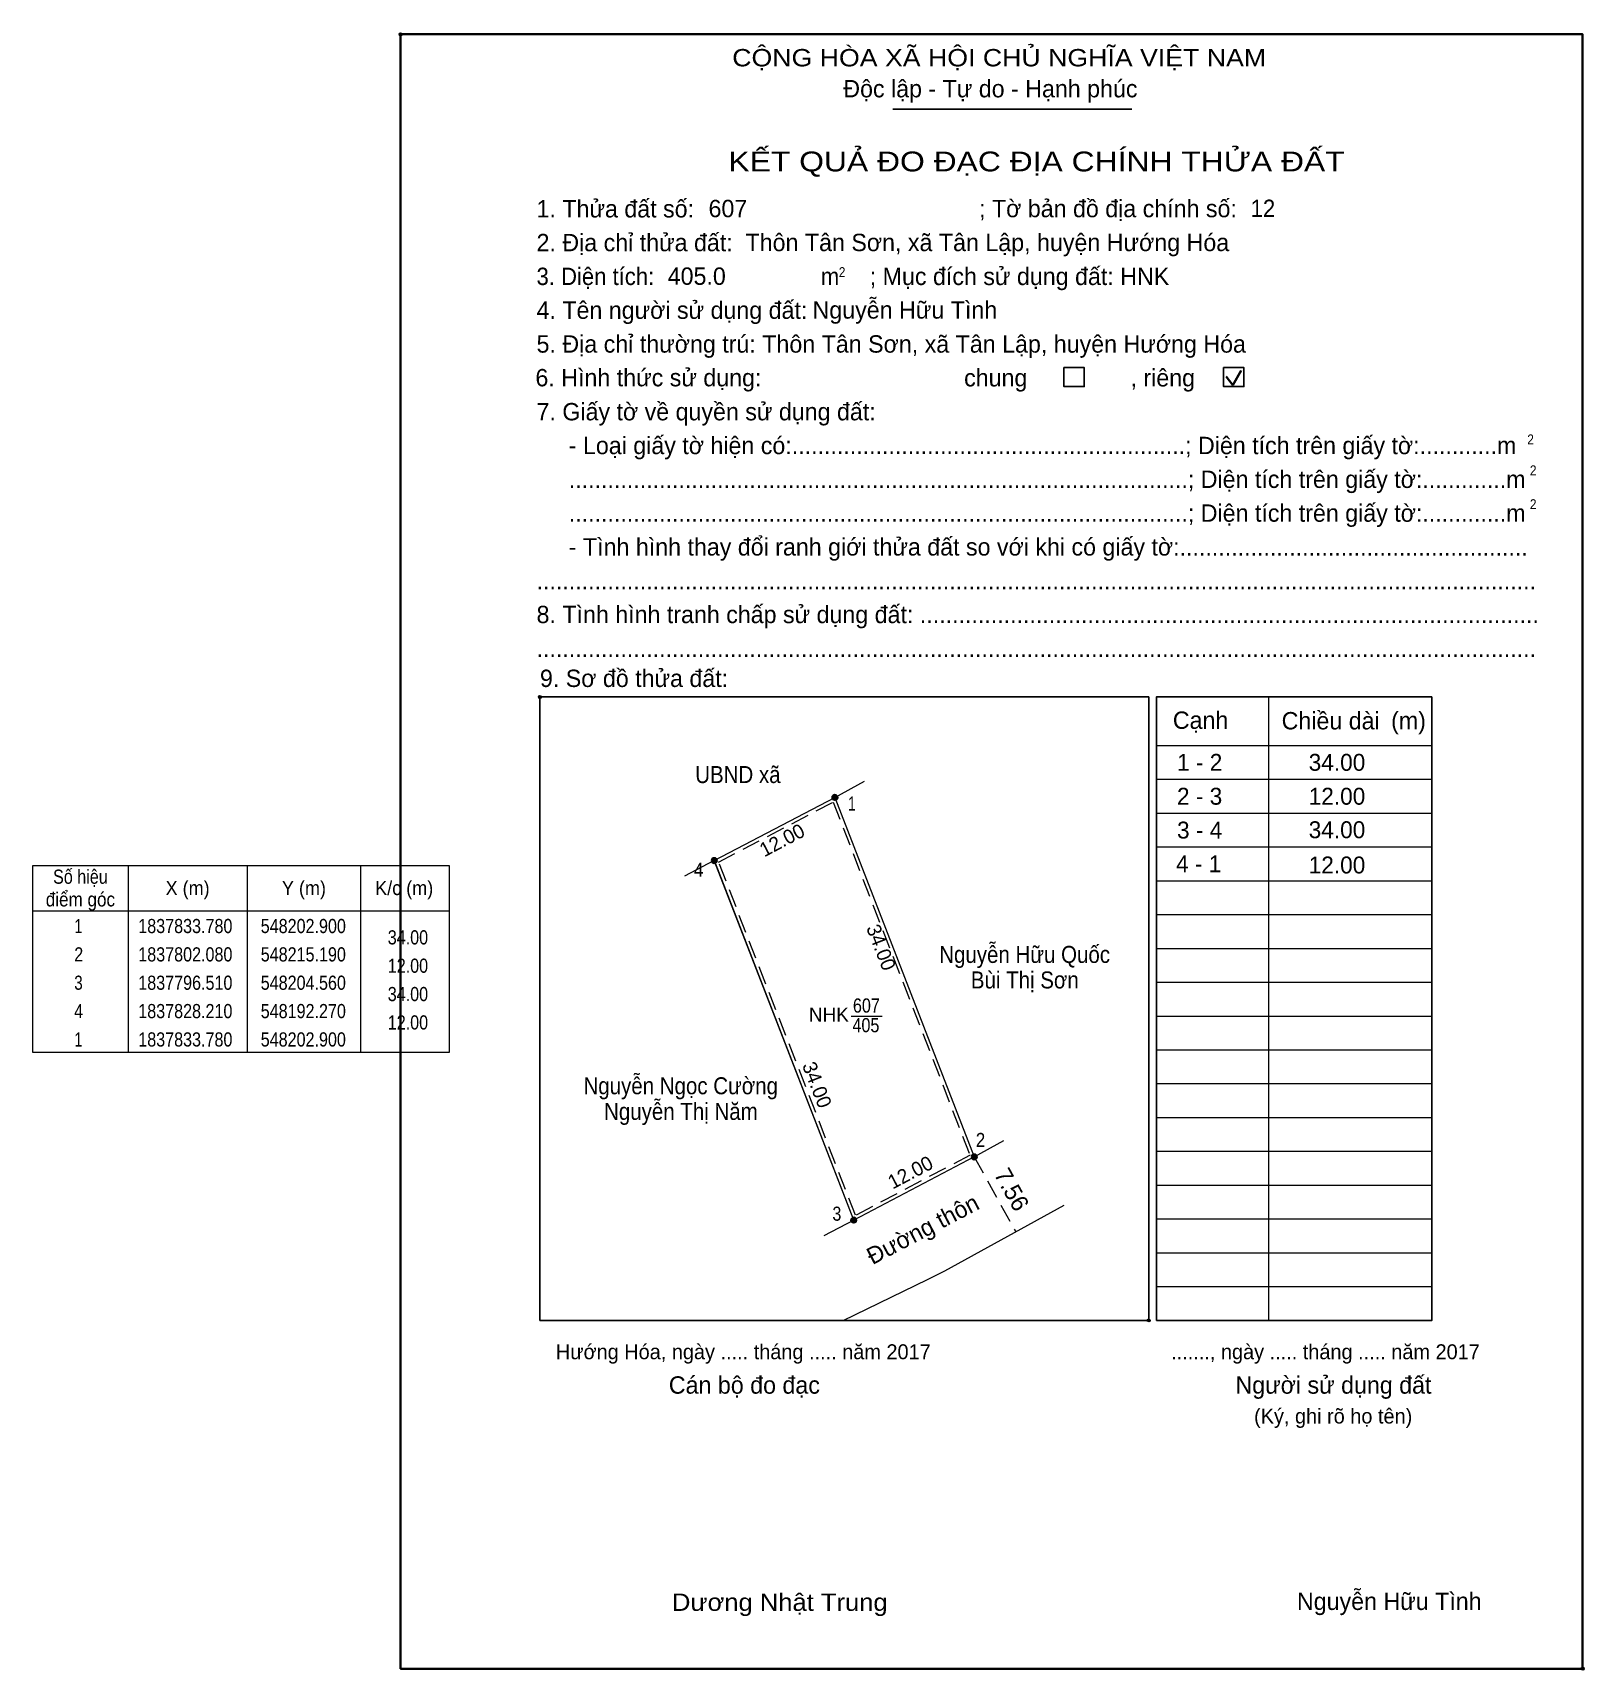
# Model space of a CAD drawing. Header units: metres. Extents: x 548132 to 548794, y 1837750 to 1837901.
# Drawn here: x 548132.2 to 548269, y 1837756.8 to 1837901.2 of the extents above; entities that cross this region are included whole.
import ezdxf
from ezdxf.enums import TextEntityAlignment as Align

# ---------------------------------------------------------------- set-up
doc = ezdxf.new("R2010")
doc.units = ezdxf.units.M
doc.header["$LTSCALE"] = 0.54
doc.header["$PDMODE"] = 32
doc.header["$PDSIZE"] = 0.27
doc.linetypes.add('MEDIUM_DASHED', pattern=[4.5, 3, -1.5])
for name, color, linetype, lineweight in [('1', 7, 'Continuous', 13), ('10', 7, 'Continuous', 13), ('11', 7, 'Continuous', 25), ('2', 7, 'Continuous', 35), ('27', 7, 'Continuous', 13), ('50', 7, 'Continuous', 25), ('63', 7, 'Continuous', 13)]:
    doc.layers.add(name, color=color, linetype=linetype, lineweight=lineweight)
for name, color, linetype in [('36', 7, 'Continuous'), ('48', 7, 'Continuous'), ('52', 7, 'Continuous'), ('6', 7, 'Continuous'), ('9', 7, 'Continuous')]:
    doc.layers.add(name, color=color, linetype=linetype)

msp = doc.modelspace()

# ---------------------------------------------------------------- texts
at = {"layer": '1'}
for s, height, width, p in [('CỘNG HÒA XÃ HỘI CHỦ NGHĨA VIỆT NAM', 1.53, 1.15, (548193.85, 1837898.23)), ('3. Diện tích:', 1.53, 0.95, (548176.6, 1837878.95)), ('m', 1.53, 0.95, (548201.66, 1837878.95)), ('2', 0.8745, 0.9, (548203.24, 1837879.65)), ('2', 0.8745, 0.9, (548263.93, 1837864.9)), ('2', 0.8745, 0.9, (548264.16, 1837862.17)), ('2', 0.8745, 0.9, (548264.16, 1837859.19)), ('Dương Nhật Trung', 1.531, 1.1, (548188.54, 1837762.05))]:
    msp.add_text(s, height=height, dxfattribs=dict(at, width=width)).set_placement(p)
for s, height, p in [('Độc lập - Tự do - Hạnh phúc', 1.53, (548203.64, 1837895.5)), ('1. Thửa đất số:', 1.53, (548176.6, 1837884.91)), ('; Tờ bản đồ địa chính số:', 1.53, (548215.61, 1837884.93)), ('2. Địa chỉ thửa đất:', 1.53, (548176.6, 1837881.93)), ('; Mục đích sử dụng đất: HNK', 1.531, (548205.97, 1837878.95)), ('4. Tên người sử dụng đất:', 1.53, (548176.6, 1837875.97)), ('5. Địa chỉ thường trú: Thôn Tân Sơn, xã Tân Lập, huyện Hướng Hóa', 1.531, (548176.6, 1837872.99)), ('chung                , riêng', 1.53, (548214.29, 1837870.01)), ('7. Giấy tờ về quyền sử dụng đất:', 1.53, (548176.6, 1837867.02)), ('     - Loại giấy tờ hiện có:.............................................................; Diện tích trên giấy tờ:............m', 1.53, (548176.6, 1837864.04)), ('     ................................................................................................; Diện tích trên giấy tờ:.............m', 1.53, (548176.6, 1837861.06)), ('     ................................................................................................; Diện tích trên giấy tờ:.............m', 1.53, (548176.6, 1837858.08)), ('     - Tình hình thay đổi ranh giới thửa đất so với khi có giấy tờ:......................................................', 1.53, (548176.6, 1837855.1)), ('...........................................................................................................................................................', 1.53, (548176.6, 1837852.12)), ('8. Tình hình tranh chấp sử dụng đất: ................................................................................................', 1.53, (548176.6, 1837849.14)), ('...........................................................................................................................................................', 1.53, (548176.6, 1837846.15)), ('9. Sơ đồ thửa đất:', 1.53, (548176.9, 1837843.51)), ('Cạnh', 1.53, (548232.69, 1837839.82)), ('Chiều dài', 1.53, (548242.28, 1837839.77)), ('(m)', 1.53, (548251.93, 1837839.79)), ('Hướng Hóa, ngày ..... tháng ..... năm 2017', 1.312, (548178.3, 1837784.24)), ('......., ngày ..... tháng ..... năm 2017', 1.312, (548232.54, 1837784.24)), ('Cán bộ đo đạc', 1.531, (548188.26, 1837781.2)), ('Người sử dụng đất', 1.53, (548238.21, 1837781.2)), ('(Ký, ghi rõ họ tên)', 1.312, (548239.85, 1837778.57))]:
    msp.add_text(s, height=height, dxfattribs=at).set_placement(p)
for s, height, width, p in [('KẾT QUẢ ĐO ĐẠC ĐỊA CHÍNH THỬA ĐẤT', 1.749, 1.2, (548220.675, 1837888.97)), ('607', 1.25, 0.85, (548205.675, 1837814.8)), ('405', 1.25, 0.85, (548205.635, 1837813.07))]:
    msp.add_text(s, height=height, dxfattribs=dict(at, width=width)).set_placement(p, align=Align.CENTER)
msp.add_text('NHK', height=1.25, dxfattribs=at).set_placement((548202.365, 1837814), align=Align.CENTER)
at = {"layer": '10'}
for s, rotation, p in [('7.56', 298.915, (548216.89, 1837800.55)), ('Đường thôn', 27.654, (548206.21, 1837792.53))]:
    msp.add_text(s, height=1.5, rotation=rotation, dxfattribs=at).set_placement(p)
at = {"layer": '36', "width": 0.9}
for s, p in [('UBND xã', (548194.35, 1837835.04)), ('Nguyễn Hữu Quốc', (548219.625, 1837819.18)), ('Bùi Thị Sơn', (548219.64, 1837816.93)), ('Nguyễn Ngọc Cường', (548189.31, 1837807.6)), ('Nguyễn Thị Năm', (548189.325, 1837805.34))]:
    msp.add_text(s, height=1.5, dxfattribs=at).set_placement(p, align=Align.CENTER)
at = {"layer": '48'}
msp.add_text('6. Hình thức sử dụng:', height=1.531, dxfattribs=at).set_placement((548176.5, 1837870.02))
at = {"layer": '52'}
for s, p in [('1 - 2', (548235.055, 1837836.12)), ('34.00', (548247.16, 1837836.12)), ('2 - 3', (548235.05, 1837833.13)), ('12.00', (548247.16, 1837833.13)), ('3 - 4', (548235.055, 1837830.15)), ('34.00', (548247.16, 1837830.18)), ('4 - 1', (548234.965, 1837827.17)), ('12.00', (548247.16, 1837827.07))]:
    msp.add_text(s, height=1.491, dxfattribs=at).set_placement(p, align=Align.CENTER)
at = {"layer": '6'}
for s, p in [('607', (548191.76, 1837884.93)), ('Thôn Tân Sơn, xã Tân Lập, huyện Hướng Hóa', (548195.02, 1837881.94)), ('405.0', (548188.16, 1837878.97)), ('Nguyễn Hữu Tình', (548200.93, 1837875.99)), ('Nguyễn Hữu Tình', (548243.63, 1837762.13))]:
    msp.add_text(s, height=1.531, dxfattribs=at).set_placement(p)
at = {"layer": '6', "width": 0.95}
msp.add_text('12', height=1.531, dxfattribs=at).set_placement((548239.55, 1837884.95))
at = {"layer": '63'}
for s, rotation, p in [('12.00', 27.654, (548198.5299, 1837829.4555)), ('34.00', 291.191, (548206.394, 1837820.3309)), ('34.00', 291.191, (548200.744, 1837808.2109)), ('12.00', 27.654, (548209.8399, 1837800.1655))]:
    msp.add_text(s, height=1.25, rotation=rotation, dxfattribs=at).set_placement(p, align=Align.CENTER)
for s, width, p in [('Số hiệu', 0.85, (548136.39, 1837826.16)), ('X (m)', 0.95, (548145.84, 1837825.16)), ('Y (m)', 0.95, (548156.095, 1837825.16)), ('K/c (m)', 0.95, (548164.935, 1837825.16)), ('điểm góc', 0.9, (548136.39, 1837824.16)), (' 1', 0.75, (548136.04, 1837821.81)), ('1837833.780', 0.85, (548145.64, 1837821.81)), ('548202.900', 0.85, (548156.04, 1837821.81)), (' 2', 0.85, (548136.045, 1837819.31)), ('1837802.080', 0.85, (548145.64, 1837819.31)), ('548215.190', 0.85, (548156.04, 1837819.31)), (' 3', 0.8, (548136.035, 1837816.81)), ('1837796.510', 0.85, (548145.64, 1837816.81)), ('548204.560', 0.85, (548156.04, 1837816.81)), (' 4', 0.85, (548136.04, 1837814.31)), ('1837828.210', 0.85, (548145.64, 1837814.31)), ('548192.270', 0.85, (548156.04, 1837814.31)), (' 1', 0.75, (548136.04, 1837811.81)), ('1837833.780', 0.85, (548145.64, 1837811.81)), ('548202.900', 0.85, (548156.04, 1837811.81))]:
    msp.add_text(s, height=1.25, dxfattribs=dict(at, width=width)).set_placement(p, align=Align.CENTER)
at = {"layer": '63', "width": 0.85}
for s, p in [('34.00', (548167.04, 1837820.81)), ('12.00', (548167.04, 1837818.31)), ('34.00', (548167.04, 1837815.81)), ('12.00', (548167.04, 1837813.31))]:
    msp.add_text(s, height=1.25, dxfattribs=at).set_placement(p, align=Align.RIGHT)
at = {"layer": '9'}
for s, width, p in [('1', 0.75, (548204.4, 1837832.62)), ('4', 0.9, (548190.89, 1837826.78)), ('2', 0.9, (548215.735, 1837802.95)), ('3', 0.85, (548203.075, 1837796.45))]:
    msp.add_text(s, height=1.242, dxfattribs=dict(at, width=width)).set_placement(p, align=Align.CENTER)

# ---------------------------------------------------------------- hatches: boundary and pattern name
at = {"layer": '11'}
for points in [[(548203.1485, 1837833.78, 1), (548202.6515, 1837833.78, 1)], [(548192.5185, 1837828.21, 1), (548192.0215, 1837828.21, 1)], [(548215.4385, 1837802.08, 1), (548214.9415, 1837802.08, 1)], [(548204.8085, 1837796.51, 1), (548204.3115, 1837796.51, 1)]]:
    msp.add_hatch(color=256, dxfattribs=at).paths.add_polyline_path(points)

# ---------------------------------------------------------------- linework, layer by layer
at = {"layer": '1', "lineweight": 25}
for p, q in [((548208.01, 1837894.46), (548229.08, 1837894.46)), ((548255.53, 1837787.66), (548255.53, 1837842.65))]:
    msp.add_line(p, q, dxfattribs=at)
at = {"layer": '1', "lineweight": 35}
for p, q in [((548237.4, 1837870.9), (548237.99, 1837870.13)), ((548237.99, 1837870.13), (548238.71, 1837871.42))]:
    msp.add_line(p, q, dxfattribs=at)
at = {"layer": '1'}
for p, q in [((548241.12, 1837842.65), (548241.12, 1837787.66)), ((548231.25, 1837838.35), (548247.94, 1837838.35)), ((548247.94, 1837838.35), (548255.53, 1837838.35)), ((548231.25, 1837835.37), (548247.94, 1837835.37)), ((548247.94, 1837835.37), (548255.53, 1837835.37)), ((548231.25, 1837832.39), (548247.94, 1837832.39)), ((548247.94, 1837832.39), (548255.53, 1837832.39)), ((548231.25, 1837829.41), (548247.94, 1837829.41)), ((548247.94, 1837829.41), (548255.53, 1837829.41)), ((548231.25, 1837826.43), (548247.94, 1837826.43)), ((548247.94, 1837826.43), (548255.53, 1837826.43)), ((548231.25, 1837823.44), (548247.94, 1837823.44)), ((548247.94, 1837823.44), (548255.53, 1837823.44)), ((548231.25, 1837820.46), (548247.94, 1837820.46)), ((548247.94, 1837820.46), (548255.53, 1837820.46)), ((548231.25, 1837817.48), (548247.94, 1837817.48)), ((548247.94, 1837817.48), (548255.53, 1837817.48)), ((548231.25, 1837814.5), (548247.94, 1837814.5)), ((548247.94, 1837814.5), (548255.53, 1837814.5)), ((548231.25, 1837811.52), (548247.94, 1837811.52)), ((548247.94, 1837811.52), (548255.53, 1837811.52)), ((548231.25, 1837808.54), (548247.94, 1837808.54)), ((548247.94, 1837808.54), (548255.53, 1837808.54)), ((548231.25, 1837805.55), (548247.94, 1837805.55)), ((548247.94, 1837805.55), (548255.53, 1837805.55)), ((548231.25, 1837802.57), (548247.94, 1837802.57)), ((548247.94, 1837802.57), (548255.53, 1837802.57)), ((548231.25, 1837799.59), (548247.94, 1837799.59)), ((548247.94, 1837799.59), (548255.53, 1837799.59)), ((548231.25, 1837796.61), (548247.94, 1837796.61)), ((548247.94, 1837796.61), (548255.53, 1837796.61)), ((548231.25, 1837793.63), (548247.94, 1837793.63)), ((548247.94, 1837793.63), (548255.53, 1837793.63)), ((548231.25, 1837790.65), (548247.94, 1837790.65)), ((548247.94, 1837790.65), (548255.53, 1837790.65))]:
    msp.add_line(p, q, dxfattribs=at)
at = {"layer": '1', "lineweight": 25}
msp.add_lwpolyline([(548176.9, 1837842.63), (548230.56, 1837842.63), (548230.56, 1837787.66), (548176.9, 1837787.66)], close=True, dxfattribs=at)
msp.add_lwpolyline([(548255.53, 1837842.65), (548231.25, 1837842.65), (548231.25, 1837787.66), (548255.53, 1837787.66), (548255.53, 1837788.2)], dxfattribs=at)
at = {"layer": '1'}
msp.add_lwpolyline([(548202.9, 1837833.78), (548215.19, 1837802.08), (548204.56, 1837796.51), (548192.27, 1837828.21)], close=True, dxfattribs=at)
for p in [(548164.62, 1837901.06), (548176.9, 1837842.63), (548230.56, 1837787.66), (548268.82, 1837756.95)]:
    msp.add_point(p, dxfattribs=at)
at = {"layer": '10', "linetype": 'MEDIUM_DASHED'}
msp.add_line((548215.19, 1837802.08), (548218.84, 1837795.47), dxfattribs=at)
at = {"layer": '10'}
msp.add_line((548212.59, 1837792.03), (548223.11, 1837797.81), dxfattribs=at)
msp.add_lwpolyline([(548192.27, 1837828.21), (548202.9, 1837833.78), (548215.19, 1837802.08), (548204.56, 1837796.51), (548192.36, 1837827.99)], close=True, dxfattribs=at)
at = {"layer": '10', "linetype": 'MEDIUM_DASHED'}
msp.add_lwpolyline([(548192.65, 1837828.07), (548202.74, 1837833.36), (548214.81, 1837802.22), (548204.72, 1837796.93), (548192.64, 1837828.1)], close=True, dxfattribs=at)
at = {"layer": '10'}
msp.add_lwpolyline([(548203.62, 1837787.66), (548211.05, 1837791.28), (548212.59, 1837792.03)], dxfattribs=at)
at = {"layer": '11'}
for centre in [(548202.9, 1837833.78), (548192.27, 1837828.21), (548215.19, 1837802.08), (548204.56, 1837796.51)]:
    msp.add_circle(centre, 0.2485, dxfattribs=at)
at = {"layer": '2'}
msp.add_lwpolyline([(548164.62, 1837901.06), (548268.81, 1837901.06), (548268.81, 1837756.95), (548164.62, 1837756.95)], close=True, dxfattribs=at)
at = {"layer": '27'}
for p, q in [((548202.9, 1837833.78), (548205.51, 1837835.22)), ((548192.27, 1837828.21), (548189.63, 1837826.83)), ((548215.19, 1837802.08), (548217.8, 1837803.52)), ((548204.56, 1837796.51), (548201.92, 1837795.13))]:
    msp.add_line(p, q, dxfattribs=at)
at = {"layer": '50'}
for points in [[(548223.09, 1837871.67), (548224.88, 1837871.67), (548224.88, 1837870), (548223.09, 1837870)], [(548237.16, 1837871.67), (548238.95, 1837871.67), (548238.95, 1837870), (548237.16, 1837870)]]:
    msp.add_lwpolyline(points, close=True, dxfattribs=at)
at = {"layer": '63'}
for p, q in [((548140.59, 1837827.78), (548140.59, 1837811.28)), ((548151.09, 1837827.78), (548151.09, 1837811.28)), ((548161.09, 1837827.78), (548161.09, 1837811.28)), ((548132.19, 1837823.78), (548168.89, 1837823.78)), ((548204.34, 1837814.48), (548207.07, 1837814.48))]:
    msp.add_line(p, q, dxfattribs=at)
msp.add_lwpolyline([(548132.19, 1837827.78), (548168.89, 1837827.78), (548168.89, 1837811.28), (548132.19, 1837811.28)], close=True, dxfattribs=at)

msp.set_redraw_order([(e.dxf.handle, doc.entitydb.next_handle()) for e in msp.query("TEXT MTEXT ATTDEF DIMENSION ARC_DIMENSION")])  # texts and dimensions are drawn at this point

doc.saveas('drawing.dxf')
